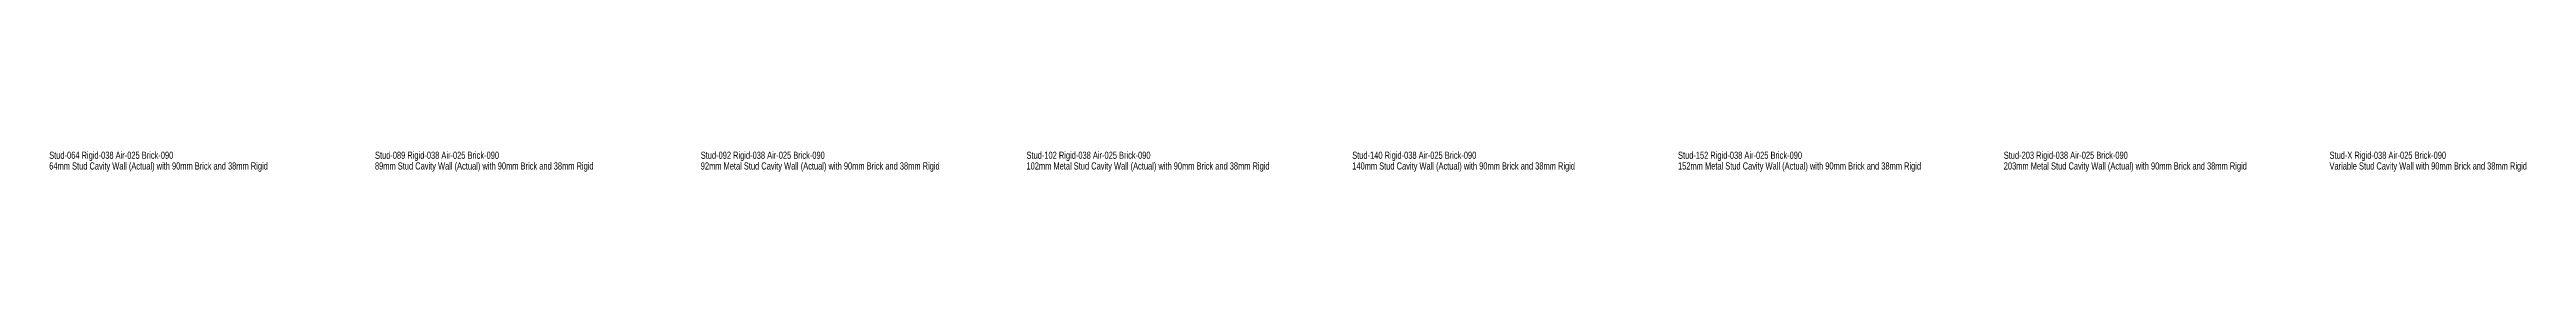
# Model space of a CAD drawing. Header units: millimetres. Extents: x -12127 to 41065, y -9187 to 28810.
# Drawn here: x -12127 to 22637, y 14791 to 15076 of the extents above; entities that cross this region are included whole.
import ezdxf

# ---------------------------------------------------------------- set-up
doc = ezdxf.new("R2010")
doc.units = ezdxf.units.MM
doc.header["$LTSCALE"] = 0.5
doc.linetypes.add('HIDDEN', pattern=[0.375, 0.25, -0.125])
doc.layers.add('X-WallDescriptions', color=5, linetype='HIDDEN')
doc.styles.add('Title', font='ARIAL.TTF', dxfattribs={"width": 0.75})

msp = doc.modelspace()

# ---------------------------------------------------------------- texts
at = {"layer": 'X-WallDescriptions', "style": 'Title', "width": 0.75}
for s, p in [('Stud-064 Rigid-038 Air-025 Brick-090', (-12131, 14971)), ('Stud-089 Rigid-038 Air-025 Brick-090', (-7559, 14971)), ('Stud-092 Rigid-038 Air-025 Brick-090', (-2987, 14971)), ('Stud-102 Rigid-038 Air-025 Brick-090', (1585, 14971)), ('Stud-140 Rigid-038 Air-025 Brick-090', (6157, 14971)), ('Stud-152 Rigid-038 Air-025 Brick-090', (10729, 14971)), ('Stud-203 Rigid-038 Air-025 Brick-090', (15301, 14971)), ('Stud-X Rigid-038 Air-025 Brick-090', (19873, 14971)), ('64mm Stud Cavity Wall (Actual) with 90mm Brick and 38mm Rigid', (-12131, 14821)), ('89mm Stud Cavity Wall (Actual) with 90mm Brick and 38mm Rigid', (-7559, 14821)), ('92mm Metal Stud Cavity Wall (Actual) with 90mm Brick and 38mm Rigid', (-2987, 14821)), ('102mm Metal Stud Cavity Wall (Actual) with 90mm Brick and 38mm Rigid', (1585, 14821)), ('140mm Stud Cavity Wall (Actual) with 90mm Brick and 38mm Rigid', (6157, 14821)), ('152mm Metal Stud Cavity Wall (Actual) with 90mm Brick and 38mm Rigid', (10729, 14821)), ('203mm Metal Stud Cavity Wall (Actual) with 90mm Brick and 38mm Rigid', (15301, 14821)), ('Variable Stud Cavity Wall with 90mm Brick and 38mm Rigid', (19873, 14821))]:
    msp.add_text(s, height=100, dxfattribs=at).set_placement(p)

doc.saveas('drawing.dxf')
